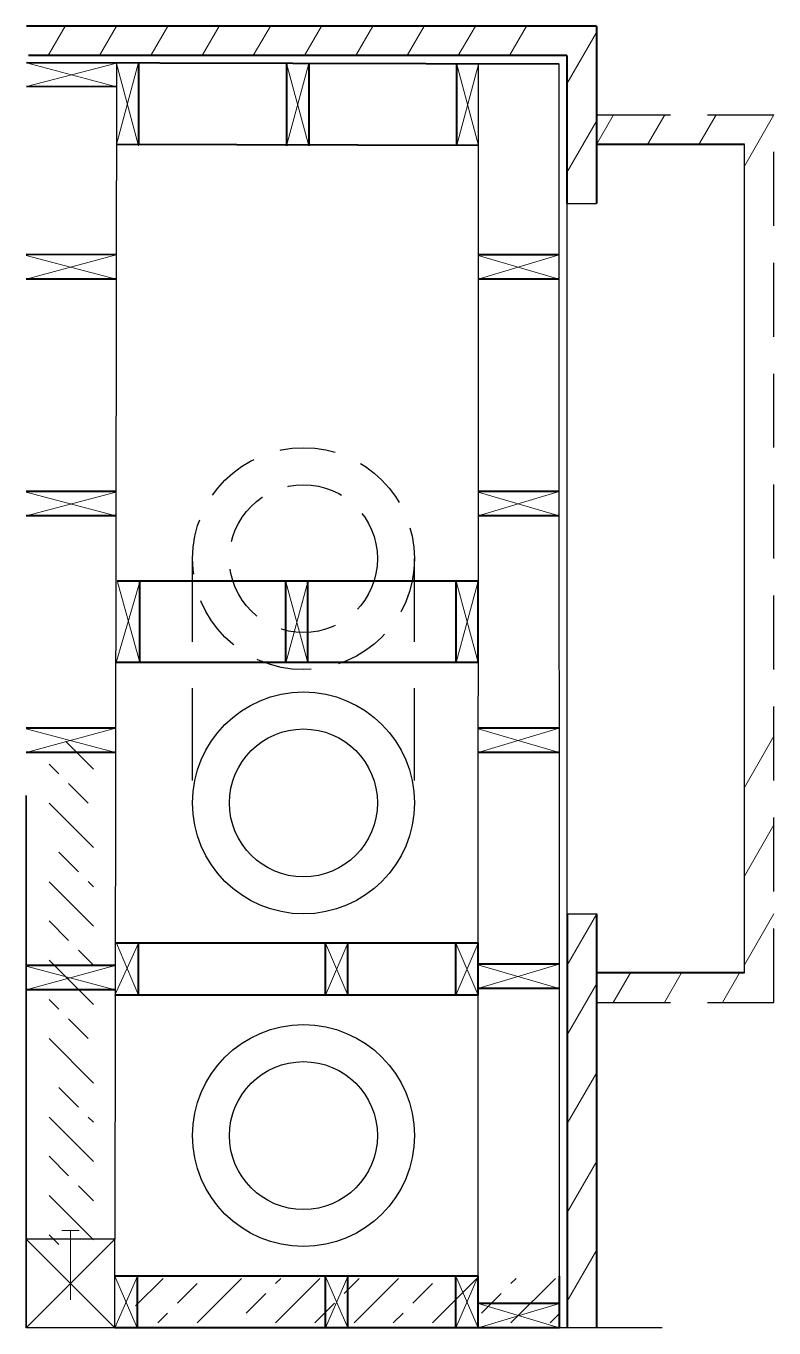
# Model space of a CAD drawing. Header units: inches. Extents: x 3662 to 8692, y -126 to 1283.
# Drawn here: x 3840.4 to 3890.9, y -125.7 to -37.7 of the extents above; entities that cross this region are included whole.
import ezdxf

# ---------------------------------------------------------------- set-up
doc = ezdxf.new("R2010")
doc.units = ezdxf.units.IN
doc.header["$MEASUREMENT"] = 0
doc.linetypes.add('HIDDEN', pattern=[0.375, 0.25, -0.125])
for name, color, linetype, lineweight in [('MASONRY', 14, 'Continuous', 30), ('NEW FRAMING', 6, 'Continuous', 30), ('NEW FRAMMING', 6, 'Continuous', 30), ('WALL FRAMING', 7, 'Continuous', 30), ('WALLS', 7, 'Continuous', 30)]:
    doc.layers.add(name, color=color, linetype=linetype, lineweight=lineweight)
doc.layers.add('TEXT', color=7, linetype='Continuous')

msp = doc.modelspace()

# ---------------------------------------------------------------- hatches: boundary and pattern name
at = {"layer": 'NEW FRAMING', "linetype": 'Continuous', "lineweight": 9, "ltscale": 25}
h = msp.add_hatch(dxfattribs=at)
h.set_pattern_fill('ANSI33', color=6, scale=15, angle=90, style=0)
h.set_pattern_definition([(135, (5108.0685, -5058.1056), (-2.6516504, -2.6516504), []), (135, (5108.0685, -5055.454), (-2.6516504, -2.6516504), [1.875, -0.9375])])
h.paths.add_polyline_path([(3841.912, -120.088), (3844.912, -120.088), (3844.912, -86.088), (3841.912, -86.088)])
h = msp.add_hatch(dxfattribs=at)
h.set_pattern_fill('ANSI33', color=256, scale=15, angle=180, style=0)
h.set_pattern_definition([(225, (8819.776, 1140.801), (2.6516504, -2.6516504), []), (225, (8817.1243, 1140.801), (2.6516504, -2.6516504), [1.875, -0.9375])])
h.paths.add_polyline_path([(3876.402, -125.356), (3876.402, -122.356), (3847.759, -122.356), (3847.759, -125.356)])

# ---------------------------------------------------------------- linework, layer by layer
at = {"layer": 'MASONRY', "color": 6, "linetype": 'Continuous', "lineweight": 40, "ltscale": 15}
for p, q in [((3878.904, -37.708), (3840.376, -37.706)), ((3878.904, -37.708), (3878.904, -49.708)), ((3878.922, -125.707), (3878.922, -97.717))]:
    msp.add_line(p, q, dxfattribs=at)
at = {"layer": 'MASONRY', "color": 6, "linetype": 'Continuous', "lineweight": 9, "ltscale": 20}
for p, q in [((3843.008, -37.706), (3841.853, -39.706)), ((3846.476, -37.708), (3845.321, -39.708)), ((3849.94, -37.708), (3848.785, -39.708)), ((3853.404, -37.708), (3852.25, -39.708)), ((3856.868, -37.708), (3855.714, -39.708)), ((3860.332, -37.708), (3859.178, -39.708)), ((3863.797, -37.708), (3862.642, -39.708)), ((3867.261, -37.708), (3866.106, -39.708)), ((3870.725, -37.708), (3869.57, -39.708)), ((3874.189, -37.708), (3873.034, -39.708)), ((3878.904, -38.139), (3876.904, -41.603)), ((3880.059, -43.708), (3878.904, -45.708)), ((3883.523, -43.708), (3882.368, -45.708)), ((3886.987, -43.708), (3885.832, -45.708)), ((3890.904, -43.708), (3888.904, -47.172)), ((3878.904, -44.139), (3876.904, -47.603)), ((3890.904, -85.708), (3888.904, -89.172)), ((3890.904, -91.708), (3888.904, -95.172)), ((3878.922, -97.717), (3876.922, -101.181)), ((3890.904, -97.708), (3888.904, -101.172)), ((3881.201, -101.709), (3880.046, -103.709)), ((3884.665, -101.709), (3883.51, -103.709)), ((3888.582, -101.709), (3887.43, -103.704)), ((3878.922, -102.434), (3876.922, -105.898)), ((3878.922, -108.434), (3876.922, -111.898)), ((3878.922, -114.434), (3876.922, -117.898)), ((3878.922, -120.434), (3876.922, -123.898))]:
    msp.add_line(p, q, dxfattribs=at)
at = {"layer": 'MASONRY', "color": 6, "linetype": 'HIDDEN', "lineweight": 30, "ltscale": 20}
for p, q in [((3878.904, -43.708), (3890.904, -43.708)), ((3890.904, -103.704), (3890.904, -43.708)), ((3876.904, -49.708), (3878.904, -49.708)), ((3876.922, -97.717), (3878.922, -97.717)), ((3878.904, -103.704), (3890.904, -103.704))]:
    msp.add_line(p, q, dxfattribs=at)
at = {"layer": 'NEW FRAMING', "color": 6, "linetype": 'Continuous', "lineweight": 40, "ltscale": 15}
for p, q in [((3876.388, -40.285), (3840.376, -40.203)), ((3876.904, -39.708), (3840.51, -39.704)), ((3847.96, -40.207), (3847.96, -45.72)), ((3857.958, -40.245), (3857.967, -45.808)), ((3859.458, -40.245), (3859.458, -45.811)), ((3869.457, -40.207), (3869.457, -45.769)), ((3876.904, -39.708), (3876.904, -49.708)), ((3846.457, -41.809), (3840.375, -41.803)), ((3870.943, -45.773), (3846.452, -45.717)), ((3888.904, -45.71), (3878.904, -45.708)), ((3846.421, -69.165), (3840.373, -69.158)), ((3876.393, -69.172), (3870.923, -69.165)), ((3846.418, -70.812), (3840.355, -70.806)), ((3876.393, -70.819), (3870.905, -70.813)), ((3870.918, -75.231), (3846.523, -75.235)), ((3848.039, -80.735), (3848.039, -75.234)), ((3857.907, -80.755), (3857.907, -75.277)), ((3859.407, -80.755), (3859.407, -75.277)), ((3869.418, -80.732), (3869.418, -75.232)), ((3870.918, -80.732), (3870.918, -75.232)), ((3870.918, -80.732), (3846.436, -80.735)), ((3846.399, -85.164), (3840.373, -85.158)), ((3876.396, -85.171), (3870.923, -85.165)), ((3846.397, -86.812), (3840.355, -86.806)), ((3876.396, -86.819), (3870.905, -86.813)), ((3876.922, -97.717), (3876.922, -125.701)), ((3870.912, -99.703), (3846.444, -99.706)), ((3847.96, -103.206), (3847.96, -99.706)), ((3860.603, -103.205), (3860.603, -99.705)), ((3862.103, -103.205), (3862.103, -99.705)), ((3869.412, -103.203), (3869.412, -99.703)), ((3870.912, -103.203), (3870.912, -99.703)), ((3876.379, -101.123), (3870.906, -101.118)), ((3846.378, -101.208), (3840.373, -101.202)), ((3888.902, -101.705), (3878.904, -101.704)), ((3846.376, -102.856), (3840.355, -102.85)), ((3876.379, -102.771), (3870.888, -102.765)), ((3870.912, -103.203), (3846.356, -103.206)), ((3870.907, -122.204), (3846.359, -122.206)), ((3876.402, -125.705), (3876.402, -122.204)), ((3876.402, -124.059), (3870.841, -124.053))]:
    msp.add_line(p, q, dxfattribs=at)
at = {"layer": 'NEW FRAMING', "color": 6, "ltscale": 15}
for p, q in [((3846.459, -40.217), (3846.353, -119.707)), ((3888.902, -101.704), (3888.904, -45.71))]:
    msp.add_line(p, q, dxfattribs=at)
at = {"layer": 'NEW FRAMING', "linetype": 'Continuous', "lineweight": 40, "ltscale": 15}
for p, q in [((3846.442, -53.165), (3840.373, -53.158)), ((3876.39, -53.172), (3870.923, -53.165)), ((3846.44, -54.812), (3840.355, -54.806)), ((3876.391, -54.82), (3870.905, -54.813)), ((3847.876, -125.707), (3847.876, -122.205)), ((3860.6, -125.706), (3860.6, -122.227)), ((3862.1, -125.706), (3862.1, -122.227)), ((3869.407, -125.704), (3869.407, -122.203)), ((3870.907, -125.704), (3870.907, -122.203)), ((3876.402, -125.705), (3846.353, -125.707)), ((3876.336, -125.707), (3870.842, -125.701))]:
    msp.add_line(p, q, dxfattribs=at)
at = {"layer": 'NEW FRAMING', "ltscale": 15}
msp.add_line((3883.353, -125.707), (3846.353, -125.707), dxfattribs=at)
at = {"layer": 'NEW FRAMMING', "color": 6, "linetype": 'Continuous', "lineweight": 9, "ltscale": 25}
for p, q in [((3840.375, -41.803), (3846.459, -40.217)), ((3840.378, -40.203), (3846.457, -41.809)), ((3840.355, -69.206), (3846.418, -70.812)), ((3840.355, -70.806), (3846.42, -69.209)), ((3870.905, -70.813), (3876.393, -69.172)), ((3870.905, -69.213), (3876.393, -70.819)), ((3840.355, -86.806), (3846.399, -85.164)), ((3840.355, -85.206), (3846.397, -86.812)), ((3870.905, -86.813), (3876.396, -85.171)), ((3870.905, -85.213), (3876.396, -86.819)), ((3870.888, -102.765), (3876.379, -101.123)), ((3870.889, -101.165), (3876.379, -102.771)), ((3840.355, -102.85), (3846.378, -101.208)), ((3840.355, -101.25), (3846.376, -102.856))]:
    msp.add_line(p, q, dxfattribs=at)
at = {"layer": 'NEW FRAMMING', "color": 6, "linetype": 'Continuous', "ltscale": 25}
for p, q in [((3870.906, -125.705), (3870.945, -40.273)), ((3876.402, -122.204), (3876.388, -40.285))]:
    msp.add_line(p, q, dxfattribs=at)
at = {"layer": 'NEW FRAMMING', "linetype": 'Continuous', "lineweight": 9, "ltscale": 25}
for p, q in [((3840.355, -54.806), (3846.442, -53.165)), ((3840.355, -53.206), (3846.44, -54.812)), ((3870.905, -54.813), (3876.39, -53.172)), ((3870.905, -53.213), (3876.391, -54.819)), ((3870.906, -125.705), (3876.402, -124.059)), ((3870.907, -124.053), (3876.402, -125.705))]:
    msp.add_line(p, q, dxfattribs=at)
at = {"layer": 'NEW FRAMMING', "color": 6, "linetype": 'HIDDEN', "ltscale": 25}
for p, q in [((3851.603, -88.705), (3851.604, -73.707)), ((3866.603, -88.705), (3866.604, -73.707))]:
    msp.add_line(p, q, dxfattribs=at)
at = {"layer": 'TEXT', "color": 6, "linetype": 'HIDDEN', "lineweight": 30, "ltscale": 15}
for radius in [7.5, 5]:
    msp.add_circle((3859.104, -73.707), radius, dxfattribs=at)
at = {"layer": 'TEXT', "color": 6, "linetype": 'Continuous', "lineweight": 30, "ltscale": 15}
for centre, radius in [((3859.104, -90.22), 7.5), ((3859.104, -90.22), 5), ((3859.103, -112.705), 7.5), ((3859.103, -112.705), 5)]:
    msp.add_circle(centre, radius, dxfattribs=at)
at = {"layer": 'WALL FRAMING', "color": 6, "linetype": 'Continuous', "lineweight": 9, "ltscale": 25}
for p, q in [((3846.459, -40.229), (3847.959, -45.796)), ((3847.959, -40.162), (3846.468, -45.717)), ((3857.958, -40.245), (3859.458, -45.811)), ((3859.458, -40.245), (3857.967, -45.808)), ((3869.457, -40.207), (3870.943, -45.773)), ((3870.957, -40.207), (3869.466, -45.769)), ((3846.436, -80.735), (3848.038, -75.279)), ((3848.038, -80.735), (3846.538, -75.279)), ((3859.407, -80.755), (3857.907, -75.277)), ((3857.907, -80.755), (3859.407, -75.277)), ((3870.917, -80.732), (3869.418, -75.232)), ((3869.418, -80.732), (3870.918, -75.232)), ((3846.356, -103.206), (3847.96, -99.706)), ((3847.959, -103.206), (3846.459, -99.706)), ((3862.103, -103.205), (3860.603, -99.705)), ((3860.603, -103.205), (3862.103, -99.705)), ((3870.912, -103.203), (3869.412, -99.703)), ((3869.412, -103.203), (3870.912, -99.703)), ((3846.353, -125.707), (3847.876, -122.205)), ((3847.874, -125.707), (3846.359, -122.206)), ((3862.1, -125.706), (3860.6, -122.227)), ((3860.6, -125.706), (3862.1, -122.227)), ((3870.907, -125.704), (3869.407, -122.203)), ((3869.407, -125.704), (3870.907, -122.203))]:
    msp.add_line(p, q, dxfattribs=at)
at = {"layer": 'WALL FRAMING', "ltscale": 15}
for p, q in [((3840.353, -125.707), (3840.353, -89.707)), ((3876.336, -125.707), (3843.353, -125.707))]:
    msp.add_line(p, q, dxfattribs=at)
at = {"layer": 'WALL FRAMING', "color": 7, "linetype": 'Continuous', "lineweight": 9, "ltscale": 150}
for p, q in [((3842.763, -119.125), (3843.353, -119.125)), ((3843.353, -123.817), (3843.353, -119.125)), ((3843.353, -119.125), (3843.944, -119.125))]:
    msp.add_line(p, q, dxfattribs=at)
at = {"layer": 'WALL FRAMING', "color": 9, "ltscale": 15}
msp.add_line((3840.353, -125.707), (3840.353, -119.707), dxfattribs=at)
at = {"layer": 'WALL FRAMING', "linetype": 'Continuous', "ltscale": 15}
msp.add_line((3883.353, -125.707), (3840.353, -125.707), dxfattribs=at)
at = {"layer": 'WALLS', "color": 6, "linetype": 'Continuous', "lineweight": 30, "ltscale": 25}
msp.add_line((3876.904, -49.706), (3876.904, -97.706), dxfattribs=at)
at = {"layer": 'WALLS', "ltscale": 15}
for p, q in [((3840.353, -89.707), (3840.353, -125.707)), ((3846.353, -119.707), (3840.353, -119.707)), ((3846.353, -125.707), (3846.353, -119.707)), ((3846.353, -125.707), (3840.353, -125.707))]:
    msp.add_line(p, q, dxfattribs=at)
at = {"layer": 'WALLS', "color": 7, "linetype": 'Continuous', "lineweight": 9, "ltscale": 15}
for p, q in [((3840.353, -119.707), (3846.353, -125.707)), ((3840.353, -125.707), (3846.353, -119.707))]:
    msp.add_line(p, q, dxfattribs=at)

doc.saveas('drawing.dxf')
